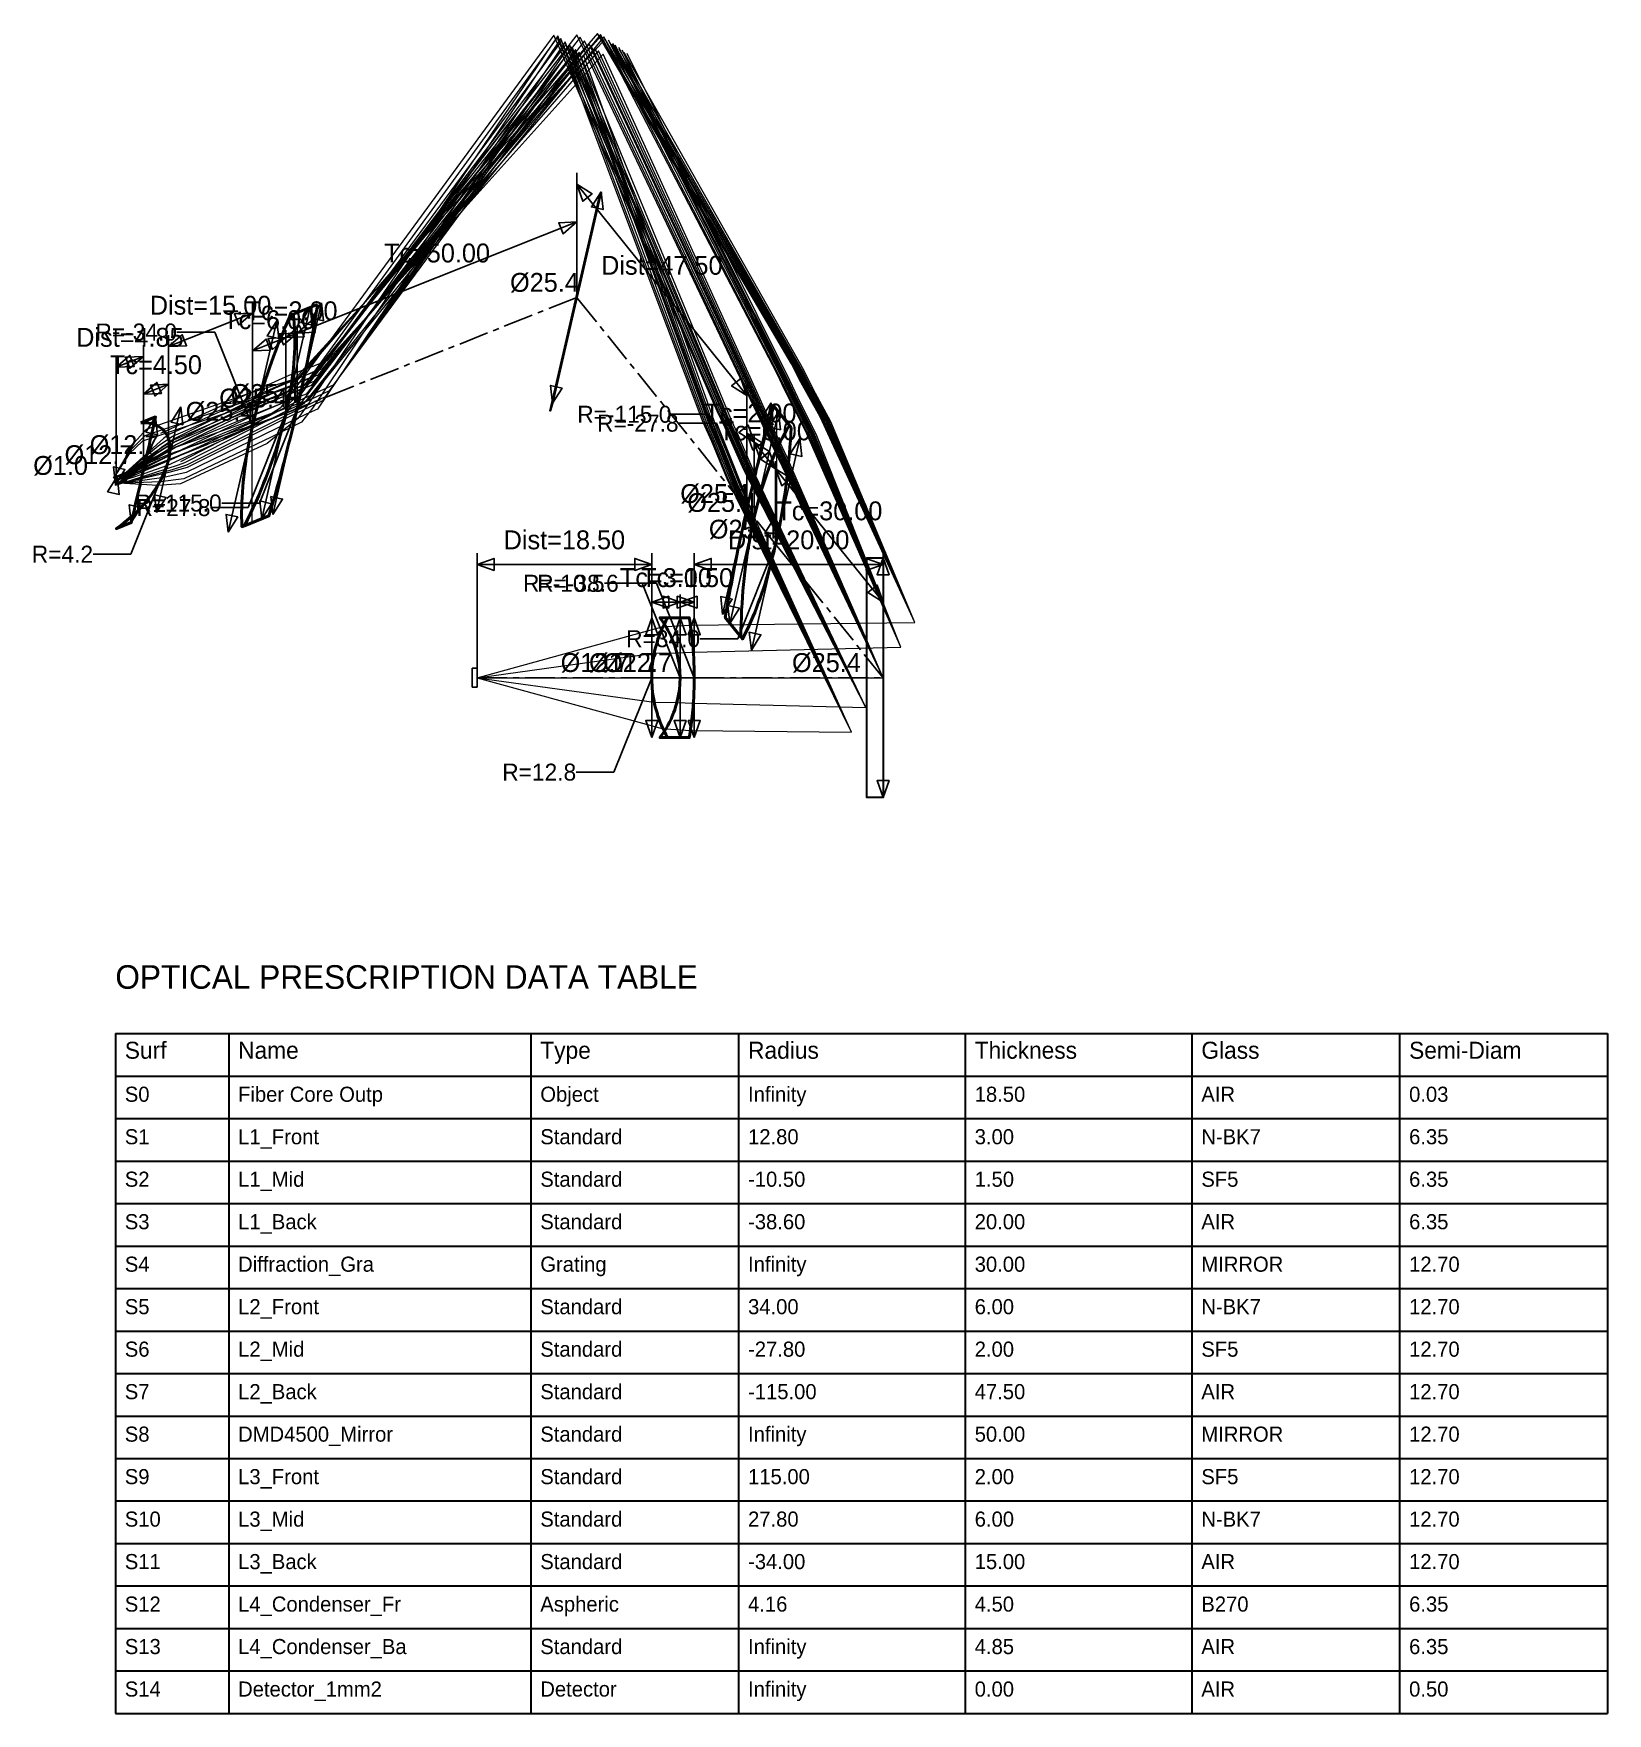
# Model space of a CAD drawing. Header units: metres. Extents: x -47 to 120, y -110 to 68.
import ezdxf
from ezdxf.enums import TextEntityAlignment as Align

# ---------------------------------------------------------------- set-up
doc = ezdxf.new("R2010")
doc.units = ezdxf.units.M
doc.linetypes.add('CENTER', pattern=[5.08, 3.175, -0.635, 0.635, -0.635])
for name, color, linetype, lineweight in [('ANNOTATIONS', 3, 'CONTINUOUS', 25), ('DIMENSIONS_LINEAR', 4, 'CONTINUOUS', 25), ('DIMENSIONS_RADIAL', 6, 'CONTINUOUS', 25), ('OPTICAL_AXIS', 1, 'CENTER', 25), ('OPTICS_COMPONENTS', 2, 'CONTINUOUS', 35), ('OPTICS_HATCH', 8, 'CONTINUOUS', 13), ('OPTICS_LENSES', 7, 'CONTINUOUS', 50), ('RAYS_785NM', 1, 'CONTINUOUS', 18), ('RAYS_850NM', 3, 'CONTINUOUS', 18), ('RAYS_900NM', 5, 'CONTINUOUS', 18), ('TITLE_BLOCK', 7, 'CONTINUOUS', 35)]:
    doc.layers.add(name, color=color, linetype=linetype, lineweight=lineweight)
doc.styles.add('OpenSansCondensed-Light', font='OpenSansCondensed-Light.ttf')
doc.dimstyles.new('EZDXF', dxfattribs={"dimtxt": 0.25, "dimasz": 0.175, "dimexe": 0.375, "dimexo": 0.125, "dimgap": 0.1, "dimtad": 1, "dimlfac": 100, "dimzin": 12, "dimdsep": 46, "dimtxsty": 'OpenSansCondensed-Light', "dimblk": 'ARCHTICK', "dimcen": 2.5, "dimazin": 3, "dimtfac": 0.5, "dimtmove": 2, "dimatfit": 3})

msp = doc.modelspace()

# ---------------------------------------------------------------- texts
at = {"layer": 'DIMENSIONS_LINEAR'}
for s, p in [('Tc=50.00', (-4.24, 43.38)), ('Dist=47.50', (19.57, 42.08)), ('%%c25.4', (7.14, 40.27)), ('Dist=15.00', (-28.22, 37.85)), ('Tc=2.00', (-19.64, 37.26)), ('Tc=6.00', (-22.01, 36.32)), ('Dist=4.85', (-36.76, 34.45)), ('Tc=4.50', (-34, 31.55)), ('%%c25.4', (-23.66, 28.02)), ('%%c25.4', (-22.47, 28.5)), ('%%c25.4', (-27.21, 26.61)), ('Tc=2.00', (28.96, 26.43)), ('Tc=6.00', (30.48, 24.54)), ('%%c12.7', (-37.38, 23.08)), ('%%c1.0', (-44.1, 20.88)), ('%%c12.7', (-40.04, 22.02)), ('%%c25.4', (25.16, 17.9)), ('%%c25.4', (25.91, 16.96)), ('Tc=30.00', (37.31, 16.07)), ('%%c25.4', (28.19, 14.13)), ('Dist=18.50', (9.25, 13)), ('Dist=20.00', (33, 13)), ('Tc=3.00', (20, 9)), ('Tc=1.50', (22.25, 9)), ('%%c12.7', (12.5, 0)), ('%%c12.7', (15.5, 0)), ('%%c12.7', (17, 0)), ('%%c25.4', (37, 0))]:
    msp.add_text(s, height=2, dxfattribs=at).set_placement(p, align=Align.BOTTOM_CENTER)
at = {"layer": 'DIMENSIONS_RADIAL'}
for s, p in [('R=-34.0', (-31.78, 36.61)), ('R=-115.0', (20.58, 27.9)), ('R=-27.8', (21.34, 26.96)), ('R=115.0', (-27.04, 18.5)), ('R=27.8', (-28.23, 18.02)), ('R=4.2', (-40.66, 13.08)), ('R=-10.5', (13.5, 10)), ('R=-38.6', (15, 10)), ('R=34.0', (23.62, 4.13)), ('R=12.8', (10.5, -10))]:
    msp.add_text(s, height=1.8, dxfattribs=at).set_placement(p, align=Align.MIDDLE_RIGHT)
at = {"layer": 'TITLE_BLOCK'}
for s, height, p in [('OPTICAL PRESCRIPTION DATA TABLE', 2.5, (-38.3, -33.7)), ('Surf', 1.8, (-37.3, -40.9)), ('Name', 1.8, (-25.3, -40.9)), ('Type', 1.8, (6.7, -40.9)), ('Radius', 1.8, (28.7, -40.9)), ('Thickness', 1.8, (52.7, -40.9)), ('Glass', 1.8, (76.7, -40.9)), ('Semi-Diam', 1.8, (98.7, -40.9)), ('S0', 1.6, (-37.3, -45.4)), ('Fiber Core Outp', 1.6, (-25.3, -45.4)), ('Object', 1.6, (6.7, -45.4)), ('Infinity', 1.6, (28.7, -45.4)), ('18.50', 1.6, (52.7, -45.4)), ('AIR', 1.6, (76.7, -45.4)), ('0.03', 1.6, (98.7, -45.4)), ('S1', 1.6, (-37.3, -49.9)), ('L1_Front', 1.6, (-25.3, -49.9)), ('Standard', 1.6, (6.7, -49.9)), ('12.80', 1.6, (28.7, -49.9)), ('3.00', 1.6, (52.7, -49.9)), ('N-BK7', 1.6, (76.7, -49.9)), ('6.35', 1.6, (98.7, -49.9)), ('S2', 1.6, (-37.3, -54.4)), ('L1_Mid', 1.6, (-25.3, -54.4)), ('Standard', 1.6, (6.7, -54.4)), ('-10.50', 1.6, (28.7, -54.4)), ('1.50', 1.6, (52.7, -54.4)), ('SF5', 1.6, (76.7, -54.4)), ('6.35', 1.6, (98.7, -54.4)), ('S3', 1.6, (-37.3, -58.9)), ('L1_Back', 1.6, (-25.3, -58.9)), ('Standard', 1.6, (6.7, -58.9)), ('-38.60', 1.6, (28.7, -58.9)), ('20.00', 1.6, (52.7, -58.9)), ('AIR', 1.6, (76.7, -58.9)), ('6.35', 1.6, (98.7, -58.9)), ('S4', 1.6, (-37.3, -63.4)), ('Diffraction_Gra', 1.6, (-25.3, -63.4)), ('Grating', 1.6, (6.7, -63.4)), ('Infinity', 1.6, (28.7, -63.4)), ('30.00', 1.6, (52.7, -63.4)), ('MIRROR', 1.6, (76.7, -63.4)), ('12.70', 1.6, (98.7, -63.4)), ('S5', 1.6, (-37.3, -67.9)), ('L2_Front', 1.6, (-25.3, -67.9)), ('Standard', 1.6, (6.7, -67.9)), ('34.00', 1.6, (28.7, -67.9)), ('6.00', 1.6, (52.7, -67.9)), ('N-BK7', 1.6, (76.7, -67.9)), ('12.70', 1.6, (98.7, -67.9)), ('S6', 1.6, (-37.3, -72.4)), ('L2_Mid', 1.6, (-25.3, -72.4)), ('Standard', 1.6, (6.7, -72.4)), ('-27.80', 1.6, (28.7, -72.4)), ('2.00', 1.6, (52.7, -72.4)), ('SF5', 1.6, (76.7, -72.4)), ('12.70', 1.6, (98.7, -72.4)), ('S7', 1.6, (-37.3, -76.9)), ('L2_Back', 1.6, (-25.3, -76.9)), ('Standard', 1.6, (6.7, -76.9)), ('-115.00', 1.6, (28.7, -76.9)), ('47.50', 1.6, (52.7, -76.9)), ('AIR', 1.6, (76.7, -76.9)), ('12.70', 1.6, (98.7, -76.9)), ('S8', 1.6, (-37.3, -81.4)), ('DMD4500_Mirror', 1.6, (-25.3, -81.4)), ('Standard', 1.6, (6.7, -81.4)), ('Infinity', 1.6, (28.7, -81.4)), ('50.00', 1.6, (52.7, -81.4)), ('MIRROR', 1.6, (76.7, -81.4)), ('12.70', 1.6, (98.7, -81.4)), ('S9', 1.6, (-37.3, -85.9)), ('L3_Front', 1.6, (-25.3, -85.9)), ('Standard', 1.6, (6.7, -85.9)), ('115.00', 1.6, (28.7, -85.9)), ('2.00', 1.6, (52.7, -85.9)), ('SF5', 1.6, (76.7, -85.9)), ('12.70', 1.6, (98.7, -85.9)), ('S10', 1.6, (-37.3, -90.4)), ('L3_Mid', 1.6, (-25.3, -90.4)), ('Standard', 1.6, (6.7, -90.4)), ('27.80', 1.6, (28.7, -90.4)), ('6.00', 1.6, (52.7, -90.4)), ('N-BK7', 1.6, (76.7, -90.4)), ('12.70', 1.6, (98.7, -90.4)), ('S11', 1.6, (-37.3, -94.9)), ('L3_Back', 1.6, (-25.3, -94.9)), ('Standard', 1.6, (6.7, -94.9)), ('-34.00', 1.6, (28.7, -94.9)), ('15.00', 1.6, (52.7, -94.9)), ('AIR', 1.6, (76.7, -94.9)), ('12.70', 1.6, (98.7, -94.9)), ('S12', 1.6, (-37.3, -99.4)), ('L4_Condenser_Fr', 1.6, (-25.3, -99.4)), ('Aspheric', 1.6, (6.7, -99.4)), ('4.16', 1.6, (28.7, -99.4)), ('4.50', 1.6, (52.7, -99.4)), ('B270', 1.6, (76.7, -99.4)), ('6.35', 1.6, (98.7, -99.4)), ('S13', 1.6, (-37.3, -103.9)), ('L4_Condenser_Ba', 1.6, (-25.3, -103.9)), ('Standard', 1.6, (6.7, -103.9)), ('Infinity', 1.6, (28.7, -103.9)), ('4.85', 1.6, (52.7, -103.9)), ('AIR', 1.6, (76.7, -103.9)), ('6.35', 1.6, (98.7, -103.9)), ('S14', 1.6, (-37.3, -108.4)), ('Detector_1mm2', 1.6, (-25.3, -108.4)), ('Detector', 1.6, (6.7, -108.4)), ('Infinity', 1.6, (28.7, -108.4)), ('0.00', 1.6, (52.7, -108.4)), ('AIR', 1.6, (76.7, -108.4)), ('0.50', 1.6, (98.7, -108.4))]:
    msp.add_text(s, height=height, dxfattribs=at).set_placement(p, align=Align.BOTTOM_LEFT)

# ---------------------------------------------------------------- blocks, each defined once
blk = doc.blocks.new('_ARCHTICK')
at = {"color": 0, "linetype": 'BYBLOCK', "const_width": 0.15}
blk.add_lwpolyline([(-0.5, -0.5), (0.5, 0.5)], dxfattribs=at)

# ---------------------------------------------------------------- hatches: boundary and pattern name
at = {"layer": 'OPTICS_HATCH'}
h = msp.add_hatch(dxfattribs=at)
h.set_pattern_fill('ANSI31', scale=2.5, angle=45)
h.paths.add_polyline_path([(-16.89, 39.53), (-16.98, 38.98), (-17.07, 38.42), (-17.17, 37.86), (-17.26, 37.3), (-17.36, 36.73), (-17.46, 36.17), (-17.57, 35.61), (-17.67, 35.04), (-17.78, 34.48), (-17.89, 33.91), (-18, 33.35), (-18.12, 32.78), (-18.23, 32.21), (-18.35, 31.64), (-18.47, 31.07), (-18.6, 30.5), (-18.72, 29.93), (-18.85, 29.36), (-18.98, 28.78), (-19.11, 28.21), (-19.25, 27.63), (-19.38, 27.06), (-19.52, 26.48), (-19.66, 25.9), (-19.8, 25.32), (-19.95, 24.74), (-20.1, 24.16), (-20.24, 23.58), (-20.4, 23), (-20.55, 22.42), (-20.71, 21.83), (-20.86, 21.25), (-21.02, 20.66), (-21.19, 20.07), (-21.35, 19.49), (-21.52, 18.9), (-21.69, 18.31), (-21.86, 17.72), (-22.03, 17.13), (-24.62, 16.1), (-24.62, 16.1), (-24.3, 16.75), (-23.98, 17.39), (-23.69, 18.04), (-23.4, 18.67), (-23.12, 19.3), (-22.85, 19.93), (-22.6, 20.56), (-22.35, 21.18), (-22.12, 21.79), (-21.9, 22.4), (-21.68, 23.01), (-21.47, 23.61), (-21.28, 24.21), (-21.09, 24.81), (-20.91, 25.4), (-20.75, 25.99), (-20.59, 26.58), (-20.44, 27.16), (-20.3, 27.74), (-20.16, 28.31), (-20.04, 28.88), (-19.93, 29.45), (-19.82, 30.01), (-19.73, 30.57), (-19.64, 31.13), (-19.56, 31.68), (-19.5, 32.23), (-19.44, 32.78), (-19.39, 33.32), (-19.35, 33.86), (-19.32, 34.39), (-19.3, 34.92), (-19.29, 35.44), (-19.29, 35.97), (-19.31, 36.48), (-19.33, 37), (-19.37, 37.5), (-19.41, 38.01), (-19.47, 38.5), (-16.89, 39.53)])
h = msp.add_hatch(dxfattribs=at)
h.set_pattern_fill('ANSI31', scale=2.5, angle=45)
h.paths.add_polyline_path([(-19.47, 38.5), (-19.41, 38.01), (-19.37, 37.5), (-19.33, 37), (-19.31, 36.48), (-19.29, 35.97), (-19.29, 35.44), (-19.3, 34.92), (-19.32, 34.39), (-19.35, 33.86), (-19.39, 33.32), (-19.44, 32.78), (-19.5, 32.23), (-19.56, 31.68), (-19.64, 31.13), (-19.73, 30.57), (-19.82, 30.01), (-19.93, 29.45), (-20.04, 28.88), (-20.16, 28.31), (-20.3, 27.74), (-20.44, 27.16), (-20.59, 26.58), (-20.75, 25.99), (-20.91, 25.4), (-21.09, 24.81), (-21.28, 24.21), (-21.47, 23.61), (-21.68, 23.01), (-21.9, 22.4), (-22.12, 21.79), (-22.35, 21.18), (-22.6, 20.56), (-22.85, 19.93), (-23.12, 19.3), (-23.4, 18.67), (-23.69, 18.04), (-23.98, 17.39), (-24.3, 16.75), (-24.62, 16.1), (-24.9, 15.99), (-24.9, 15.99), (-24.92, 16.5), (-24.93, 17.02), (-24.93, 17.54), (-24.92, 18.07), (-24.9, 18.6), (-24.88, 19.13), (-24.85, 19.66), (-24.8, 20.2), (-24.76, 20.74), (-24.7, 21.29), (-24.63, 21.83), (-24.56, 22.39), (-24.48, 22.94), (-24.4, 23.5), (-24.3, 24.06), (-24.2, 24.62), (-24.09, 25.18), (-23.97, 25.75), (-23.85, 26.32), (-23.72, 26.9), (-23.58, 27.48), (-23.43, 28.06), (-23.27, 28.64), (-23.11, 29.23), (-22.94, 29.82), (-22.77, 30.41), (-22.58, 31), (-22.39, 31.6), (-22.19, 32.2), (-21.99, 32.81), (-21.77, 33.42), (-21.55, 34.03), (-21.32, 34.64), (-21.08, 35.26), (-20.83, 35.88), (-20.57, 36.5), (-20.31, 37.13), (-20.03, 37.76), (-19.75, 38.39), (-19.47, 38.5)])
h = msp.add_hatch(dxfattribs=at)
h.set_pattern_fill('ANSI31', scale=2.5, angle=45)
h.paths.add_polyline_path([(33.08, 26.71), (32.82, 26.29), (32.58, 25.86), (32.34, 25.42), (32.11, 24.97), (31.88, 24.51), (31.66, 24.04), (31.45, 23.56), (31.25, 23.08), (31.05, 22.59), (30.86, 22.09), (30.67, 21.58), (30.5, 21.06), (30.32, 20.54), (30.16, 20.01), (29.99, 19.47), (29.84, 18.92), (29.69, 18.37), (29.55, 17.81), (29.41, 17.24), (29.28, 16.67), (29.15, 16.09), (29.03, 15.5), (28.92, 14.9), (28.81, 14.3), (28.7, 13.69), (28.61, 13.07), (28.52, 12.44), (28.43, 11.81), (28.35, 11.17), (28.28, 10.52), (28.22, 9.86), (28.16, 9.2), (28.1, 8.53), (28.06, 7.85), (28.02, 7.16), (27.99, 6.46), (27.96, 5.75), (27.94, 5.03), (27.93, 4.31), (26.28, 6.36), (26.28, 6.36), (26.38, 6.97), (26.49, 7.58), (26.6, 8.18), (26.71, 8.78), (26.82, 9.38), (26.93, 9.98), (27.04, 10.58), (27.16, 11.18), (27.28, 11.77), (27.39, 12.36), (27.51, 12.95), (27.63, 13.54), (27.76, 14.13), (27.88, 14.71), (28, 15.3), (28.13, 15.88), (28.26, 16.46), (28.39, 17.03), (28.52, 17.61), (28.65, 18.19), (28.78, 18.76), (28.92, 19.33), (29.05, 19.9), (29.19, 20.47), (29.33, 21.03), (29.47, 21.6), (29.61, 22.16), (29.76, 22.72), (29.9, 23.28), (30.05, 23.83), (30.19, 24.39), (30.34, 24.94), (30.49, 25.5), (30.64, 26.05), (30.8, 26.59), (30.95, 27.14), (31.11, 27.69), (31.26, 28.23), (31.42, 28.77), (33.08, 26.71)])
h = msp.add_hatch(dxfattribs=at)
h.set_pattern_fill('ANSI31', scale=2.5, angle=45)
h.paths.add_polyline_path([(-35.61, 27), (-34.98, 26.99), (-34.51, 26.91), (-34.13, 26.8), (-33.82, 26.67), (-33.56, 26.51), (-33.34, 26.34), (-33.15, 26.15), (-33, 25.95), (-32.87, 25.74), (-32.76, 25.52), (-32.67, 25.29), (-32.61, 25.06), (-32.56, 24.82), (-32.53, 24.57), (-32.52, 24.31), (-32.53, 24.05), (-32.55, 23.78), (-32.58, 23.5), (-32.63, 23.22), (-32.7, 22.93), (-32.78, 22.64), (-32.88, 22.34), (-32.99, 22.04), (-33.12, 21.72), (-33.26, 21.41), (-33.42, 21.08), (-33.6, 20.75), (-33.8, 20.41), (-34.01, 20.06), (-34.25, 19.71), (-34.51, 19.34), (-34.8, 18.97), (-35.12, 18.58), (-35.47, 18.18), (-35.86, 17.76), (-36.31, 17.32), (-36.82, 16.86), (-37.42, 16.36), (-38.18, 15.79), (-36.62, 16.42), (-36.62, 16.42), (-36.55, 16.7), (-36.48, 16.99), (-36.42, 17.28), (-36.35, 17.57), (-36.29, 17.85), (-36.22, 18.14), (-36.15, 18.43), (-36.09, 18.72), (-36.02, 19), (-35.96, 19.29), (-35.89, 19.58), (-35.82, 19.86), (-35.76, 20.15), (-35.69, 20.44), (-35.63, 20.73), (-35.56, 21.01), (-35.49, 21.3), (-35.43, 21.59), (-35.36, 21.88), (-35.3, 22.16), (-35.23, 22.45), (-35.16, 22.74), (-35.1, 23.02), (-35.03, 23.31), (-34.97, 23.6), (-34.9, 23.89), (-34.83, 24.17), (-34.77, 24.46), (-34.7, 24.75), (-34.64, 25.04), (-34.57, 25.32), (-34.5, 25.61), (-34.44, 25.9), (-34.37, 26.18), (-34.31, 26.47), (-34.24, 26.76), (-34.17, 27.05), (-34.11, 27.33), (-34.04, 27.62), (-35.61, 27)])
h = msp.add_hatch(dxfattribs=at)
h.set_pattern_fill('ANSI31', scale=2.5, angle=45)
h.paths.add_polyline_path([(33.26, 26.49), (33.22, 25.8), (33.18, 25.11), (33.13, 24.43), (33.08, 23.76), (33.02, 23.09), (32.96, 22.43), (32.89, 21.78), (32.82, 21.13), (32.74, 20.49), (32.66, 19.86), (32.57, 19.23), (32.47, 18.61), (32.38, 17.99), (32.27, 17.38), (32.16, 16.77), (32.05, 16.18), (31.93, 15.58), (31.81, 15), (31.68, 14.42), (31.55, 13.84), (31.42, 13.27), (31.27, 12.71), (31.13, 12.16), (30.98, 11.6), (30.82, 11.06), (30.66, 10.52), (30.5, 9.99), (30.33, 9.46), (30.15, 8.94), (29.97, 8.42), (29.78, 7.92), (29.59, 7.41), (29.4, 6.92), (29.2, 6.43), (28.99, 5.95), (28.78, 5.47), (28.56, 5), (28.34, 4.54), (28.11, 4.09), (27.93, 4.31), (27.93, 4.31), (27.94, 5.03), (27.96, 5.75), (27.99, 6.46), (28.02, 7.16), (28.06, 7.85), (28.1, 8.53), (28.16, 9.2), (28.22, 9.86), (28.28, 10.52), (28.35, 11.17), (28.43, 11.81), (28.52, 12.44), (28.61, 13.07), (28.7, 13.69), (28.81, 14.3), (28.92, 14.9), (29.03, 15.5), (29.15, 16.09), (29.28, 16.67), (29.41, 17.24), (29.55, 17.81), (29.69, 18.37), (29.84, 18.92), (29.99, 19.47), (30.16, 20.01), (30.32, 20.54), (30.5, 21.06), (30.67, 21.58), (30.86, 22.09), (31.05, 22.59), (31.25, 23.08), (31.45, 23.56), (31.66, 24.04), (31.88, 24.51), (32.11, 24.97), (32.34, 25.42), (32.58, 25.86), (32.82, 26.29), (33.08, 26.71), (33.26, 26.49)])
h = msp.add_hatch(dxfattribs=at)
h.set_pattern_fill('ANSI31', scale=2.5, angle=45)
h.paths.add_polyline_path([(20.19, 6.35), (20.01, 6.02), (19.84, 5.7), (19.68, 5.37), (19.54, 5.05), (19.4, 4.72), (19.28, 4.4), (19.16, 4.07), (19.06, 3.74), (18.97, 3.42), (18.88, 3.09), (18.8, 2.77), (18.74, 2.44), (18.68, 2.12), (18.63, 1.79), (18.58, 1.47), (18.55, 1.14), (18.53, 0.81), (18.51, 0.49), (18.5, 0.16), (18.5, -0.16), (18.51, -0.49), (18.53, -0.81), (18.55, -1.14), (18.58, -1.47), (18.63, -1.79), (18.68, -2.12), (18.74, -2.44), (18.8, -2.77), (18.88, -3.09), (18.97, -3.42), (19.06, -3.74), (19.16, -4.07), (19.28, -4.4), (19.4, -4.72), (19.54, -5.05), (19.68, -5.37), (19.84, -5.7), (20.01, -6.02), (20.19, -6.35), (19.36, -6.35), (19.36, -6.35), (19.6, -6.02), (19.82, -5.7), (20.02, -5.37), (20.21, -5.05), (20.38, -4.72), (20.54, -4.4), (20.68, -4.07), (20.81, -3.74), (20.93, -3.42), (21.03, -3.09), (21.13, -2.77), (21.21, -2.44), (21.28, -2.12), (21.35, -1.79), (21.4, -1.47), (21.44, -1.14), (21.47, -0.81), (21.49, -0.49), (21.5, -0.16), (21.5, 0.16), (21.49, 0.49), (21.47, 0.81), (21.44, 1.14), (21.4, 1.47), (21.35, 1.79), (21.28, 2.12), (21.21, 2.44), (21.13, 2.77), (21.03, 3.09), (20.93, 3.42), (20.81, 3.74), (20.68, 4.07), (20.54, 4.4), (20.38, 4.72), (20.21, 5.05), (20.02, 5.37), (19.82, 5.7), (19.6, 6.02), (19.36, 6.35), (20.19, 6.35)])
h = msp.add_hatch(dxfattribs=at)
h.set_pattern_fill('ANSI31', scale=2.5, angle=45)
h.paths.add_polyline_path([(19.36, 6.35), (19.6, 6.02), (19.82, 5.7), (20.02, 5.37), (20.21, 5.05), (20.38, 4.72), (20.54, 4.4), (20.68, 4.07), (20.81, 3.74), (20.93, 3.42), (21.03, 3.09), (21.13, 2.77), (21.21, 2.44), (21.28, 2.12), (21.35, 1.79), (21.4, 1.47), (21.44, 1.14), (21.47, 0.81), (21.49, 0.49), (21.5, 0.16), (21.5, -0.16), (21.49, -0.49), (21.47, -0.81), (21.44, -1.14), (21.4, -1.47), (21.35, -1.79), (21.28, -2.12), (21.21, -2.44), (21.13, -2.77), (21.03, -3.09), (20.93, -3.42), (20.81, -3.74), (20.68, -4.07), (20.54, -4.4), (20.38, -4.72), (20.21, -5.05), (20.02, -5.37), (19.82, -5.7), (19.6, -6.02), (19.36, -6.35), (22.47, -6.35), (22.47, -6.35), (22.53, -6.02), (22.58, -5.7), (22.62, -5.37), (22.67, -5.05), (22.71, -4.72), (22.75, -4.4), (22.78, -4.07), (22.82, -3.74), (22.85, -3.42), (22.88, -3.09), (22.9, -2.77), (22.92, -2.44), (22.94, -2.12), (22.96, -1.79), (22.97, -1.47), (22.98, -1.14), (22.99, -0.81), (23, -0.49), (23, -0.16), (23, 0.16), (23, 0.49), (22.99, 0.81), (22.98, 1.14), (22.97, 1.47), (22.96, 1.79), (22.94, 2.12), (22.92, 2.44), (22.9, 2.77), (22.88, 3.09), (22.85, 3.42), (22.82, 3.74), (22.78, 4.07), (22.75, 4.4), (22.71, 4.72), (22.67, 5.05), (22.62, 5.37), (22.58, 5.7), (22.53, 6.02), (22.47, 6.35), (19.36, 6.35)])

# ---------------------------------------------------------------- linework, layer by layer
at = {"layer": 'ANNOTATIONS'}
msp.add_lwpolyline([(0, 1), (0, -1), (-0.5, -1), (-0.5, 1)], close=True, dxfattribs=at)
at = {"layer": 'DIMENSIONS_LINEAR'}
for p, q in [((10.56, 40.27), (10.56, 53.47)), ((28.58, 29.9), (10.56, 52.27)), ((7.99, 29.07), (13.14, 51.47)), ((10.56, 48.27), (-19.04, 36.5)), ((10.56, 40.27), (10.56, 49.07)), ((-23.78, 26.61), (-23.78, 39.81)), ((-22.8, 16.82), (-17.66, 39.23)), ((-21.62, 17.29), (-16.47, 39.7)), ((-23.78, 38.61), (-32.66, 35.08)), ((-26.35, 15.41), (-21.21, 37.81)), ((-32.66, 23.08), (-32.66, 36.28)), ((-20.23, 36.02), (-23.78, 34.61)), ((-20.23, 28.02), (-20.23, 36.82)), ((-20.23, 28.02), (-20.23, 36.82)), ((-19.04, 36.5), (-20.23, 36.02)), ((-19.04, 28.5), (-19.04, 37.3)), ((-19.04, 28.5), (-19.04, 37.3)), ((-38.2, 20.88), (-38.2, 34.08)), ((-35.33, 34.02), (-38.2, 32.88)), ((-35.33, 22.02), (-35.33, 35.22)), ((-23.78, 26.61), (-23.78, 35.41)), ((-32.66, 31.08), (-35.33, 30.02)), ((-35.33, 22.02), (-35.33, 30.82)), ((-32.66, 23.08), (-32.66, 31.88)), ((28.58, 17.9), (28.58, 31.1)), ((-33.95, 17.48), (-31.38, 28.68)), ((26.01, 6.69), (31.16, 29.1)), ((-36.62, 16.42), (-34.04, 27.62)), ((26.77, 5.75), (31.91, 28.16)), ((28.58, 17.9), (28.58, 26.7)), ((29.34, 24.96), (28.58, 25.9)), ((29.05, 2.93), (34.19, 25.33)), ((29.34, 16.96), (29.34, 25.76)), ((29.34, 16.96), (29.34, 25.76)), ((31.62, 22.13), (29.34, 24.96)), ((31.62, 14.13), (31.62, 22.93)), ((31.62, 14.13), (31.62, 22.93)), ((43, 8), (31.62, 22.13)), ((-38.3, 20.44), (-38.1, 21.32)), ((0, 0), (0, 13.2)), ((18.5, 0), (18.5, 13.2)), ((23, 0), (23, 13.2)), ((43, 0), (43, 13.2)), ((43, -12.7), (43, 12.7)), ((0, 12), (18.5, 12)), ((23, 12), (43, 12)), ((18.5, 0), (18.5, 8.8)), ((18.5, 8), (21.5, 8)), ((21.5, 0), (21.5, 8.8)), ((21.5, 0), (21.5, 8.8)), ((21.5, 8), (23, 8)), ((23, 0), (23, 8.8)), ((43, 0), (43, 8.8)), ((18.5, -6.35), (18.5, 6.35)), ((21.5, -6.35), (21.5, 6.35)), ((23, -6.35), (23, 6.35))]:
    msp.add_line(p, q, dxfattribs=at)
for points in [[(10.56, 52.27), (11.2, 50.47), (12.18, 51.26)], [(13.14, 51.47), (12.12, 49.86), (13.35, 49.58)], [(10.56, 48.27), (8.66, 48.19), (9.12, 47.02)], [(-17.66, 39.23), (-18.67, 37.61), (-17.45, 37.33)], [(-16.47, 39.7), (-17.49, 38.09), (-16.26, 37.8)], [(-23.78, 38.61), (-25.69, 38.53), (-25.22, 37.36)], [(-21.21, 37.81), (-22.23, 36.2), (-21, 35.92)], [(-19.04, 36.5), (-17.14, 36.58), (-17.6, 37.75)], [(-32.66, 35.08), (-30.76, 35.16), (-31.22, 36.33)], [(-23.78, 34.61), (-21.88, 34.69), (-22.34, 35.86)], [(-20.23, 36.02), (-22.13, 35.94), (-21.67, 34.77)], [(-19.04, 36.5), (-20.95, 36.42), (-20.48, 35.24)], [(-20.23, 36.02), (-18.32, 36.1), (-18.79, 37.28)], [(-38.2, 32.88), (-36.3, 32.96), (-36.76, 34.13)], [(-35.33, 34.02), (-37.23, 33.94), (-36.77, 32.77)], [(-35.33, 30.02), (-33.42, 30.1), (-33.89, 31.27)], [(-32.66, 31.08), (-34.57, 31), (-34.1, 29.83)], [(7.99, 29.07), (9.01, 30.68), (7.78, 30.96)], [(28.58, 29.9), (27.95, 31.7), (26.96, 30.9)], [(-31.38, 28.68), (-32.39, 27.07), (-31.17, 26.79)], [(31.16, 29.1), (30.14, 27.49), (31.37, 27.21)], [(-34.04, 27.62), (-35.06, 26.01), (-33.83, 25.73)], [(29.34, 24.96), (28.7, 26.75), (27.72, 25.96)], [(31.91, 28.16), (30.9, 26.55), (32.13, 26.26)], [(28.58, 25.9), (29.22, 24.1), (30.2, 24.89)], [(29.34, 24.96), (29.98, 23.16), (30.96, 23.95)], [(34.19, 25.33), (33.17, 23.72), (34.4, 23.44)], [(31.62, 22.13), (30.98, 23.93), (30, 23.14)], [(-38.3, 20.44), (-37.29, 22.05), (-38.51, 22.33)], [(31.62, 22.13), (32.26, 20.33), (33.24, 21.12)], [(-38.1, 21.32), (-39.12, 19.7), (-37.89, 19.42)], [(-36.62, 16.42), (-35.6, 18.03), (-36.83, 18.31)], [(-33.95, 17.48), (-32.93, 19.09), (-34.16, 19.37)], [(-22.8, 16.82), (-21.78, 18.43), (-23.01, 18.72)], [(-21.62, 17.29), (-20.6, 18.91), (-21.83, 19.19)], [(-26.35, 15.41), (-25.34, 17.02), (-26.57, 17.3)], [(0, 12), (1.8, 11.37), (1.8, 12.63)], [(18.5, 12), (16.7, 12.63), (16.7, 11.37)], [(23, 12), (24.8, 11.37), (24.8, 12.63)], [(43, 12), (41.2, 12.63), (41.2, 11.37)], [(43, 12.7), (42.37, 10.9), (43.63, 10.9)], [(43, 8), (42.36, 9.8), (41.38, 9.01)], [(18.5, 8), (20.3, 7.37), (20.3, 8.63)], [(21.5, 8), (19.7, 8.63), (19.7, 7.37)], [(23, 8), (21.2, 8.63), (21.2, 7.37)], [(21.5, 8), (23.3, 7.37), (23.3, 8.63)], [(26.01, 6.69), (27.03, 8.31), (25.8, 8.59)], [(26.77, 5.75), (27.79, 7.37), (26.56, 7.65)], [(18.5, 6.35), (17.87, 4.55), (19.13, 4.55)], [(21.5, 6.35), (20.87, 4.55), (22.13, 4.55)], [(23, 6.35), (22.37, 4.55), (23.63, 4.55)], [(29.05, 2.93), (30.06, 4.54), (28.83, 4.82)], [(18.5, -6.35), (19.13, -4.55), (17.87, -4.55)], [(21.5, -6.35), (22.13, -4.55), (20.87, -4.55)], [(23, -6.35), (23.63, -4.55), (22.37, -4.55)], [(43, -12.7), (43.63, -10.9), (42.37, -10.9)]]:
    msp.add_lwpolyline(points, close=True, dxfattribs=at)
at = {"layer": 'OPTICAL_AXIS', "linetype": 'CENTER'}
for p, q in [((10.56, 40.27), (-19.04, 28.5)), ((28.58, 17.9), (10.56, 40.27)), ((-19.04, 28.5), (-20.23, 28.02)), ((-20.23, 28.02), (-23.78, 26.61)), ((-23.78, 26.61), (-32.66, 23.08)), ((-35.33, 22.02), (-38.2, 20.88)), ((-32.66, 23.08), (-35.33, 22.02)), ((29.34, 16.96), (28.58, 17.9)), ((31.62, 14.13), (29.34, 16.96)), ((43, 0), (31.62, 14.13)), ((0, 0), (18.5, 0)), ((18.5, 0), (21.5, 0)), ((21.5, 0), (23, 0)), ((23, 0), (43, 0))]:
    msp.add_line(p, q, dxfattribs=at)
at = {"layer": 'OPTICS_COMPONENTS'}
for points in [[(13.14, 51.47), (7.99, 29.07), (7.74, 28.25), (12.89, 50.66)], [(-38.1, 21.32), (-38.3, 20.44), (-37.12, 20.91), (-36.92, 21.79)], [(43, 12.7), (43, -12.7), (41.27, -12.7), (41.27, 12.7)]]:
    msp.add_lwpolyline(points, close=True, dxfattribs=at)
at = {"layer": 'OPTICS_LENSES'}
for points in [[(-16.89, 39.53), (-16.98, 38.98), (-17.07, 38.42), (-17.17, 37.86), (-17.26, 37.3), (-17.36, 36.73), (-17.46, 36.17), (-17.57, 35.61), (-17.67, 35.04), (-17.78, 34.48), (-17.89, 33.91), (-18, 33.35), (-18.12, 32.78), (-18.23, 32.21), (-18.35, 31.64), (-18.47, 31.07), (-18.6, 30.5), (-18.72, 29.93), (-18.85, 29.36), (-18.98, 28.78), (-19.11, 28.21), (-19.25, 27.63), (-19.38, 27.06), (-19.52, 26.48), (-19.66, 25.9), (-19.8, 25.32), (-19.95, 24.74), (-20.1, 24.16), (-20.24, 23.58), (-20.4, 23), (-20.55, 22.42), (-20.71, 21.83), (-20.86, 21.25), (-21.02, 20.66), (-21.19, 20.07), (-21.35, 19.49), (-21.52, 18.9), (-21.69, 18.31), (-21.86, 17.72), (-22.03, 17.13), (-24.62, 16.1), (-24.62, 16.1), (-24.3, 16.75), (-23.98, 17.39), (-23.69, 18.04), (-23.4, 18.67), (-23.12, 19.3), (-22.85, 19.93), (-22.6, 20.56), (-22.35, 21.18), (-22.12, 21.79), (-21.9, 22.4), (-21.68, 23.01), (-21.47, 23.61), (-21.28, 24.21), (-21.09, 24.81), (-20.91, 25.4), (-20.75, 25.99), (-20.59, 26.58), (-20.44, 27.16), (-20.3, 27.74), (-20.16, 28.31), (-20.04, 28.88), (-19.93, 29.45), (-19.82, 30.01), (-19.73, 30.57), (-19.64, 31.13), (-19.56, 31.68), (-19.5, 32.23), (-19.44, 32.78), (-19.39, 33.32), (-19.35, 33.86), (-19.32, 34.39), (-19.3, 34.92), (-19.29, 35.44), (-19.29, 35.97), (-19.31, 36.48), (-19.33, 37), (-19.37, 37.5), (-19.41, 38.01), (-19.47, 38.5), (-16.89, 39.53)], [(-19.47, 38.5), (-19.41, 38.01), (-19.37, 37.5), (-19.33, 37), (-19.31, 36.48), (-19.29, 35.97), (-19.29, 35.44), (-19.3, 34.92), (-19.32, 34.39), (-19.35, 33.86), (-19.39, 33.32), (-19.44, 32.78), (-19.5, 32.23), (-19.56, 31.68), (-19.64, 31.13), (-19.73, 30.57), (-19.82, 30.01), (-19.93, 29.45), (-20.04, 28.88), (-20.16, 28.31), (-20.3, 27.74), (-20.44, 27.16), (-20.59, 26.58), (-20.75, 25.99), (-20.91, 25.4), (-21.09, 24.81), (-21.28, 24.21), (-21.47, 23.61), (-21.68, 23.01), (-21.9, 22.4), (-22.12, 21.79), (-22.35, 21.18), (-22.6, 20.56), (-22.85, 19.93), (-23.12, 19.3), (-23.4, 18.67), (-23.69, 18.04), (-23.98, 17.39), (-24.3, 16.75), (-24.62, 16.1), (-24.9, 15.99), (-24.9, 15.99), (-24.92, 16.5), (-24.93, 17.02), (-24.93, 17.54), (-24.92, 18.07), (-24.9, 18.6), (-24.88, 19.13), (-24.85, 19.66), (-24.8, 20.2), (-24.76, 20.74), (-24.7, 21.29), (-24.63, 21.83), (-24.56, 22.39), (-24.48, 22.94), (-24.4, 23.5), (-24.3, 24.06), (-24.2, 24.62), (-24.09, 25.18), (-23.97, 25.75), (-23.85, 26.32), (-23.72, 26.9), (-23.58, 27.48), (-23.43, 28.06), (-23.27, 28.64), (-23.11, 29.23), (-22.94, 29.82), (-22.77, 30.41), (-22.58, 31), (-22.39, 31.6), (-22.19, 32.2), (-21.99, 32.81), (-21.77, 33.42), (-21.55, 34.03), (-21.32, 34.64), (-21.08, 35.26), (-20.83, 35.88), (-20.57, 36.5), (-20.31, 37.13), (-20.03, 37.76), (-19.75, 38.39), (-19.47, 38.5)], [(33.08, 26.71), (32.82, 26.29), (32.58, 25.86), (32.34, 25.42), (32.11, 24.97), (31.88, 24.51), (31.66, 24.04), (31.45, 23.56), (31.25, 23.08), (31.05, 22.59), (30.86, 22.09), (30.67, 21.58), (30.5, 21.06), (30.32, 20.54), (30.16, 20.01), (29.99, 19.47), (29.84, 18.92), (29.69, 18.37), (29.55, 17.81), (29.41, 17.24), (29.28, 16.67), (29.15, 16.09), (29.03, 15.5), (28.92, 14.9), (28.81, 14.3), (28.7, 13.69), (28.61, 13.07), (28.52, 12.44), (28.43, 11.81), (28.35, 11.17), (28.28, 10.52), (28.22, 9.86), (28.16, 9.2), (28.1, 8.53), (28.06, 7.85), (28.02, 7.16), (27.99, 6.46), (27.96, 5.75), (27.94, 5.03), (27.93, 4.31), (26.28, 6.36), (26.28, 6.36), (26.38, 6.97), (26.49, 7.58), (26.6, 8.18), (26.71, 8.78), (26.82, 9.38), (26.93, 9.98), (27.04, 10.58), (27.16, 11.18), (27.28, 11.77), (27.39, 12.36), (27.51, 12.95), (27.63, 13.54), (27.76, 14.13), (27.88, 14.71), (28, 15.3), (28.13, 15.88), (28.26, 16.46), (28.39, 17.03), (28.52, 17.61), (28.65, 18.19), (28.78, 18.76), (28.92, 19.33), (29.05, 19.9), (29.19, 20.47), (29.33, 21.03), (29.47, 21.6), (29.61, 22.16), (29.76, 22.72), (29.9, 23.28), (30.05, 23.83), (30.19, 24.39), (30.34, 24.94), (30.49, 25.5), (30.64, 26.05), (30.8, 26.59), (30.95, 27.14), (31.11, 27.69), (31.26, 28.23), (31.42, 28.77), (33.08, 26.71)], [(-35.61, 27), (-34.98, 26.99), (-34.51, 26.91), (-34.13, 26.8), (-33.82, 26.67), (-33.56, 26.51), (-33.34, 26.34), (-33.15, 26.15), (-33, 25.95), (-32.87, 25.74), (-32.76, 25.52), (-32.67, 25.29), (-32.61, 25.06), (-32.56, 24.82), (-32.53, 24.57), (-32.52, 24.31), (-32.53, 24.05), (-32.55, 23.78), (-32.58, 23.5), (-32.63, 23.22), (-32.7, 22.93), (-32.78, 22.64), (-32.88, 22.34), (-32.99, 22.04), (-33.12, 21.72), (-33.26, 21.41), (-33.42, 21.08), (-33.6, 20.75), (-33.8, 20.41), (-34.01, 20.06), (-34.25, 19.71), (-34.51, 19.34), (-34.8, 18.97), (-35.12, 18.58), (-35.47, 18.18), (-35.86, 17.76), (-36.31, 17.32), (-36.82, 16.86), (-37.42, 16.36), (-38.18, 15.79), (-36.62, 16.42), (-36.62, 16.42), (-36.55, 16.7), (-36.48, 16.99), (-36.42, 17.28), (-36.35, 17.57), (-36.29, 17.85), (-36.22, 18.14), (-36.15, 18.43), (-36.09, 18.72), (-36.02, 19), (-35.96, 19.29), (-35.89, 19.58), (-35.82, 19.86), (-35.76, 20.15), (-35.69, 20.44), (-35.63, 20.73), (-35.56, 21.01), (-35.49, 21.3), (-35.43, 21.59), (-35.36, 21.88), (-35.3, 22.16), (-35.23, 22.45), (-35.16, 22.74), (-35.1, 23.02), (-35.03, 23.31), (-34.97, 23.6), (-34.9, 23.89), (-34.83, 24.17), (-34.77, 24.46), (-34.7, 24.75), (-34.64, 25.04), (-34.57, 25.32), (-34.5, 25.61), (-34.44, 25.9), (-34.37, 26.18), (-34.31, 26.47), (-34.24, 26.76), (-34.17, 27.05), (-34.11, 27.33), (-34.04, 27.62), (-35.61, 27)], [(33.26, 26.49), (33.22, 25.8), (33.18, 25.11), (33.13, 24.43), (33.08, 23.76), (33.02, 23.09), (32.96, 22.43), (32.89, 21.78), (32.82, 21.13), (32.74, 20.49), (32.66, 19.86), (32.57, 19.23), (32.47, 18.61), (32.38, 17.99), (32.27, 17.38), (32.16, 16.77), (32.05, 16.18), (31.93, 15.58), (31.81, 15), (31.68, 14.42), (31.55, 13.84), (31.42, 13.27), (31.27, 12.71), (31.13, 12.16), (30.98, 11.6), (30.82, 11.06), (30.66, 10.52), (30.5, 9.99), (30.33, 9.46), (30.15, 8.94), (29.97, 8.42), (29.78, 7.92), (29.59, 7.41), (29.4, 6.92), (29.2, 6.43), (28.99, 5.95), (28.78, 5.47), (28.56, 5), (28.34, 4.54), (28.11, 4.09), (27.93, 4.31), (27.93, 4.31), (27.94, 5.03), (27.96, 5.75), (27.99, 6.46), (28.02, 7.16), (28.06, 7.85), (28.1, 8.53), (28.16, 9.2), (28.22, 9.86), (28.28, 10.52), (28.35, 11.17), (28.43, 11.81), (28.52, 12.44), (28.61, 13.07), (28.7, 13.69), (28.81, 14.3), (28.92, 14.9), (29.03, 15.5), (29.15, 16.09), (29.28, 16.67), (29.41, 17.24), (29.55, 17.81), (29.69, 18.37), (29.84, 18.92), (29.99, 19.47), (30.16, 20.01), (30.32, 20.54), (30.5, 21.06), (30.67, 21.58), (30.86, 22.09), (31.05, 22.59), (31.25, 23.08), (31.45, 23.56), (31.66, 24.04), (31.88, 24.51), (32.11, 24.97), (32.34, 25.42), (32.58, 25.86), (32.82, 26.29), (33.08, 26.71), (33.26, 26.49)], [(20.19, 6.35), (20.01, 6.02), (19.84, 5.7), (19.68, 5.37), (19.54, 5.05), (19.4, 4.72), (19.28, 4.4), (19.16, 4.07), (19.06, 3.74), (18.97, 3.42), (18.88, 3.09), (18.8, 2.77), (18.74, 2.44), (18.68, 2.12), (18.63, 1.79), (18.58, 1.47), (18.55, 1.14), (18.53, 0.81), (18.51, 0.49), (18.5, 0.16), (18.5, -0.16), (18.51, -0.49), (18.53, -0.81), (18.55, -1.14), (18.58, -1.47), (18.63, -1.79), (18.68, -2.12), (18.74, -2.44), (18.8, -2.77), (18.88, -3.09), (18.97, -3.42), (19.06, -3.74), (19.16, -4.07), (19.28, -4.4), (19.4, -4.72), (19.54, -5.05), (19.68, -5.37), (19.84, -5.7), (20.01, -6.02), (20.19, -6.35), (19.36, -6.35), (19.36, -6.35), (19.6, -6.02), (19.82, -5.7), (20.02, -5.37), (20.21, -5.05), (20.38, -4.72), (20.54, -4.4), (20.68, -4.07), (20.81, -3.74), (20.93, -3.42), (21.03, -3.09), (21.13, -2.77), (21.21, -2.44), (21.28, -2.12), (21.35, -1.79), (21.4, -1.47), (21.44, -1.14), (21.47, -0.81), (21.49, -0.49), (21.5, -0.16), (21.5, 0.16), (21.49, 0.49), (21.47, 0.81), (21.44, 1.14), (21.4, 1.47), (21.35, 1.79), (21.28, 2.12), (21.21, 2.44), (21.13, 2.77), (21.03, 3.09), (20.93, 3.42), (20.81, 3.74), (20.68, 4.07), (20.54, 4.4), (20.38, 4.72), (20.21, 5.05), (20.02, 5.37), (19.82, 5.7), (19.6, 6.02), (19.36, 6.35), (20.19, 6.35)], [(19.36, 6.35), (19.6, 6.02), (19.82, 5.7), (20.02, 5.37), (20.21, 5.05), (20.38, 4.72), (20.54, 4.4), (20.68, 4.07), (20.81, 3.74), (20.93, 3.42), (21.03, 3.09), (21.13, 2.77), (21.21, 2.44), (21.28, 2.12), (21.35, 1.79), (21.4, 1.47), (21.44, 1.14), (21.47, 0.81), (21.49, 0.49), (21.5, 0.16), (21.5, -0.16), (21.49, -0.49), (21.47, -0.81), (21.44, -1.14), (21.4, -1.47), (21.35, -1.79), (21.28, -2.12), (21.21, -2.44), (21.13, -2.77), (21.03, -3.09), (20.93, -3.42), (20.81, -3.74), (20.68, -4.07), (20.54, -4.4), (20.38, -4.72), (20.21, -5.05), (20.02, -5.37), (19.82, -5.7), (19.6, -6.02), (19.36, -6.35), (22.47, -6.35), (22.47, -6.35), (22.53, -6.02), (22.58, -5.7), (22.62, -5.37), (22.67, -5.05), (22.71, -4.72), (22.75, -4.4), (22.78, -4.07), (22.82, -3.74), (22.85, -3.42), (22.88, -3.09), (22.9, -2.77), (22.92, -2.44), (22.94, -2.12), (22.96, -1.79), (22.97, -1.47), (22.98, -1.14), (22.99, -0.81), (23, -0.49), (23, -0.16), (23, 0.16), (23, 0.49), (22.99, 0.81), (22.98, 1.14), (22.97, 1.47), (22.96, 1.79), (22.94, 2.12), (22.92, 2.44), (22.9, 2.77), (22.88, 3.09), (22.85, 3.42), (22.82, 3.74), (22.78, 4.07), (22.75, 4.4), (22.71, 4.72), (22.67, 5.05), (22.62, 5.37), (22.58, 5.7), (22.53, 6.02), (22.47, 6.35), (19.36, 6.35)]]:
    msp.add_lwpolyline(points, close=True, dxfattribs=at)
at = {"layer": 'RAYS_785NM'}
for p, q in [((12.76, 68.22), (-20.3, 30.05)), ((8.13, 68.07), (-19.69, 30.09)), ((10.56, 68.09), (-19.04, 29.56)), ((13.09, 68.12), (-18.38, 28.99)), ((8.54, 67.98), (-17.81, 29.06)), ((25.44, 28.23), (8.13, 68.07)), ((23.96, 27.04), (8.54, 67.98)), ((28.58, 30.26), (10.56, 68.09)), ((33.31, 33.25), (12.76, 68.22)), ((31.77, 32.2), (13.09, 68.12)), ((9.41, 67.08), (-18.22, 30.75)), ((11.86, 67.12), (-17.55, 30.93)), ((10.4, 66.36), (-17.13, 32.47)), ((12.85, 66.41), (-16.44, 32.68)), ((9.82, 66.99), (-16.35, 29.31)), ((10.81, 66.26), (-15.25, 31)), ((26.1, 27.85), (9.41, 67.08)), ((24.65, 26.65), (9.82, 66.99)), ((26.61, 27.57), (10.4, 66.36)), ((25.19, 26.35), (10.81, 66.26)), ((29.22, 29.91), (11.86, 67.12)), ((29.72, 29.64), (12.85, 66.41)), ((33.9, 32.93), (14.07, 67.28)), ((32.39, 31.86), (14.39, 67.17)), ((34.37, 32.69), (15.06, 66.58)), ((32.88, 31.61), (15.38, 66.47)), ((-17.92, 32.1), (-20.69, 31.06)), ((-17.13, 32.47), (-18.5, 31.88)), ((-16.44, 32.68), (-17.92, 32.1)), ((32.61, 30.46), (31.77, 32.2)), ((34.3, 31.31), (33.31, 33.25)), ((34.89, 30.98), (33.9, 32.93)), ((35.35, 30.72), (34.37, 32.69)), ((-20.69, 31.06), (-32.63, 25.77)), ((-21.38, 30.68), (-32.06, 25.31)), ((-18.83, 30.42), (-22.11, 29.16)), ((-18.5, 31.88), (-21.38, 30.68)), ((-18.22, 30.75), (-19.44, 30.22)), ((-16.66, 30.34), (-19.26, 29.13)), ((-17.55, 30.93), (-18.83, 30.42)), ((-15.25, 31), (-16.66, 30.34)), ((29.34, 28.67), (28.58, 30.26)), ((33.23, 30.11), (32.39, 31.86)), ((34.79, 26.15), (32.61, 30.46)), ((33.72, 29.82), (32.88, 31.61)), ((36.34, 27.62), (34.3, 31.31)), ((36.86, 27.36), (34.89, 30.98)), ((37.25, 27.19), (35.35, 30.72)), ((-22.11, 29.16), (-32.02, 24.95)), ((-22.73, 28.83), (-31.85, 24.41)), ((-19.26, 29.13), (-31.39, 22.87)), ((-21.57, 29.62), (-25.24, 28.46)), ((-20.85, 28.53), (-24.31, 26.34)), ((-19.44, 30.22), (-22.73, 28.83)), ((-20.3, 30.05), (-21.57, 29.62)), ((-19.69, 30.09), (-20.85, 28.53)), ((-17.59, 28.73), (-20.62, 27.29)), ((-19.04, 29.56), (-20.23, 28.02)), ((-18.38, 28.99), (-19.6, 28.22)), ((-17.81, 29.06), (-18.97, 27.44)), ((-16.35, 29.31), (-17.59, 28.73)), ((29.97, 28.3), (29.22, 29.91)), ((31.62, 23.89), (29.34, 28.67)), ((30.47, 28.01), (29.72, 29.64)), ((35.34, 25.88), (33.23, 30.11)), ((35.76, 25.7), (33.72, 29.82)), ((-25.24, 28.46), (-35.44, 25.06)), ((-23.22, 26.92), (-32.58, 23.69)), ((-20.62, 27.29), (-30.71, 22.27)), ((-20.23, 28.02), (-23.78, 26.61)), ((-19.6, 28.22), (-23.22, 26.92)), ((-18.97, 27.44), (-22.21, 24.82)), ((24.85, 25.03), (23.96, 27.04)), ((26.27, 26.46), (25.44, 28.23)), ((26.91, 26.08), (26.1, 27.85)), ((27.42, 25.78), (26.61, 27.57)), ((32.19, 23.59), (29.97, 28.3)), ((32.62, 23.39), (30.47, 28.01)), ((46.37, 5.84), (36.34, 27.62)), ((46.37, 5.84), (36.86, 27.36)), ((46.37, 5.84), (37.25, 27.19)), ((-33.21, 25.34), (-38.29, 20.74)), ((-35.44, 25.06), (-36.84, 23.7)), ((-32.02, 24.95), (-34.4, 23.5)), ((-32.06, 25.31), (-33.43, 24.37)), ((-32.63, 25.77), (-33.21, 25.34)), ((-24.31, 26.34), (-32.78, 22.47)), ((-23.78, 26.61), (-32.66, 23.08)), ((25.53, 24.63), (24.65, 26.65)), ((26.47, 21.05), (24.85, 25.03)), ((26.07, 24.3), (25.19, 26.35)), ((28.26, 22.01), (26.27, 26.46)), ((28.86, 21.68), (26.91, 26.08)), ((29.31, 21.46), (27.42, 25.78)), ((44.87, 3.25), (34.79, 26.15)), ((44.88, 3.25), (35.34, 25.88)), ((44.88, 3.25), (35.76, 25.7)), ((-36.84, 23.7), (-38.48, 21.14)), ((-34.4, 23.5), (-38.25, 20.79)), ((-33.43, 24.37), (-38.05, 20.58)), ((-32.58, 23.69), (-35.34, 22.48)), ((-31.85, 24.41), (-34.45, 22.93)), ((-22.21, 24.82), (-31.39, 20.52)), ((27.1, 20.71), (25.53, 24.63)), ((27.58, 20.48), (26.07, 24.3)), ((43, 0), (31.62, 23.89)), ((43, 0), (32.19, 23.59)), ((43, 0), (32.62, 23.39)), ((-35.34, 22.48), (-38.43, 21.05)), ((-35.33, 22.02), (-38.2, 20.88)), ((-34.45, 22.93), (-38.05, 20.58)), ((-35.3, 21.58), (-37.97, 20.71)), ((-32.63, 21.74), (-37.93, 20.51)), ((-32.66, 23.08), (-35.33, 22.02)), ((-32.78, 22.47), (-35.3, 21.58)), ((-30.71, 22.27), (-32.63, 21.74)), ((41.18, -3.15), (28.26, 22.01)), ((41.18, -3.16), (28.86, 21.68)), ((41.18, -3.16), (29.31, 21.46)), ((-33.81, 20.35), (-37.92, 20.62)), ((-31.39, 20.52), (-33.81, 20.35)), ((39.67, -5.77), (26.47, 21.05)), ((39.67, -5.77), (27.1, 20.71)), ((39.67, -5.77), (27.58, 20.48)), ((0, 0), (19.7, 5.41)), ((0, 0), (19.7, 5.41)), ((0, 0), (19.7, 5.41)), ((19.7, 5.41), (20, 5.41)), ((19.7, 5.41), (20, 5.41)), ((19.7, 5.41), (20, 5.41)), ((20, 5.41), (22.59, 5.58)), ((20, 5.41), (22.59, 5.58)), ((20, 5.41), (22.59, 5.58)), ((22.59, 5.58), (46.37, 5.84)), ((22.59, 5.58), (46.37, 5.84)), ((22.59, 5.58), (46.37, 5.84)), ((0, 0), (18.76, 2.58)), ((0, 0), (18.76, 2.58)), ((0, 0), (18.76, 2.58)), ((18.76, 2.58), (21.17, 2.62)), ((18.76, 2.58), (21.17, 2.62)), ((18.76, 2.58), (21.17, 2.62)), ((21.17, 2.62), (22.91, 2.7)), ((21.17, 2.62), (22.91, 2.7)), ((21.17, 2.62), (22.91, 2.7)), ((22.91, 2.7), (44.87, 3.25)), ((22.91, 2.7), (44.88, 3.25)), ((22.91, 2.7), (44.88, 3.25)), ((0, 0), (19.7, -5.41)), ((0, 0), (18.76, -2.58)), ((0, 0), (18.5, 0)), ((0, 0), (19.7, -5.41)), ((0, 0), (18.76, -2.58)), ((0, 0), (18.5, 0)), ((0, 0), (19.7, -5.41)), ((0, 0), (18.76, -2.58)), ((0, 0), (18.5, 0)), ((18.5, 0), (21.5, 0)), ((18.5, 0), (21.5, 0)), ((18.5, 0), (21.5, 0)), ((21.5, 0), (23, 0)), ((21.5, 0), (23, 0)), ((21.5, 0), (23, 0)), ((23, 0), (43, 0)), ((23, 0), (43, 0)), ((23, 0), (43, 0)), ((18.76, -2.58), (21.17, -2.62)), ((18.76, -2.58), (21.17, -2.62)), ((18.76, -2.58), (21.17, -2.62)), ((21.17, -2.62), (22.91, -2.7)), ((21.17, -2.62), (22.91, -2.7)), ((21.17, -2.62), (22.91, -2.7)), ((22.91, -2.7), (41.18, -3.15)), ((22.91, -2.7), (41.18, -3.16)), ((22.91, -2.7), (41.18, -3.16)), ((19.7, -5.41), (20, -5.41)), ((19.7, -5.41), (20, -5.41)), ((19.7, -5.41), (20, -5.41)), ((20, -5.41), (22.59, -5.58)), ((20, -5.41), (22.59, -5.58)), ((20, -5.41), (22.59, -5.58)), ((22.59, -5.58), (39.67, -5.77)), ((22.59, -5.58), (39.67, -5.77)), ((22.59, -5.58), (39.67, -5.77))]:
    msp.add_line(p, q, dxfattribs=at)
at = {"layer": 'RAYS_850NM'}
for p, q in [((13.11, 67.96), (-19.88, 30.72)), ((8.47, 67.8), (-19.3, 29.59)), ((10.91, 67.83), (-18.64, 29.16)), ((13.43, 67.87), (-17.97, 29.34)), ((8.88, 67.71), (-17.41, 28.56)), ((25.61, 28.12), (8.47, 67.8)), ((24.14, 26.94), (8.88, 67.71)), ((28.75, 30.17), (10.91, 67.83)), ((33.47, 33.16), (13.11, 67.96)), ((31.93, 32.11), (13.43, 67.87)), ((9.66, 66.9), (-17.95, 31.18)), ((12.1, 66.94), (-17.27, 31.37)), ((10.07, 66.81), (-16.08, 29.73)), ((13.36, 66.05), (-15.88, 33.56)), ((26.22, 27.78), (9.66, 66.9)), ((24.78, 26.57), (10.07, 66.81)), ((26.88, 27.42), (10.91, 65.99)), ((25.47, 26.2), (11.32, 65.89)), ((29.34, 29.84), (12.1, 66.94)), ((29.98, 29.51), (13.36, 66.05)), ((34.02, 32.87), (14.31, 67.1)), ((32.51, 31.8), (14.63, 67)), ((34.62, 32.57), (15.57, 66.23)), ((33.14, 31.49), (15.89, 66.12)), ((-17.51, 32.91), (-19.92, 32.02)), ((-15.88, 33.56), (-17.51, 32.91)), ((32.77, 30.37), (31.93, 32.11)), ((34.46, 31.23), (33.47, 33.16)), ((35, 30.92), (34.02, 32.87)), ((35.6, 30.57), (34.62, 32.57)), ((-19.92, 32.02), (-33.51, 25.87)), ((-21.18, 30.29), (-24.79, 29.16)), ((-19.2, 30.64), (-22.41, 29.29)), ((-18.59, 30.84), (-21.77, 29.63)), ((-19.88, 30.72), (-21.18, 30.29)), ((-17.95, 31.18), (-19.2, 30.64)), ((-17.27, 31.37), (-18.59, 30.84)), ((33.35, 30.04), (32.51, 31.8)), ((34.94, 26.07), (32.77, 30.37)), ((33.98, 29.67), (33.14, 31.49)), ((36.48, 27.55), (34.46, 31.23)), ((36.96, 27.31), (35, 30.92)), ((37.46, 27.11), (35.6, 30.57)), ((-24.79, 29.16), (-35.17, 25.62)), ((-21.77, 29.63), (-32.07, 25.21)), ((-22.41, 29.29), (-31.82, 24.69)), ((-20.45, 28.51), (-23.91, 27.01)), ((-19.83, 28.69), (-23.36, 27.3)), ((-19.21, 28.89), (-22.77, 27.62)), ((-19.3, 29.59), (-20.45, 28.51)), ((-17.35, 29.14), (-20.3, 27.74)), ((-18.64, 29.16), (-19.83, 28.69)), ((-17.97, 29.34), (-19.21, 28.89)), ((-17.41, 28.56), (-18.58, 27.05)), ((-16.08, 29.73), (-17.35, 29.14)), ((29.51, 28.57), (28.75, 30.17)), ((30.09, 28.23), (29.34, 29.84)), ((31.77, 23.81), (29.51, 28.57)), ((30.74, 27.85), (29.98, 29.51)), ((35.44, 25.83), (33.35, 30.04)), ((35.97, 25.62), (33.98, 29.67)), ((-23.91, 27.01), (-32.41, 23.07)), ((-22.77, 27.62), (-32.35, 24.24)), ((-23.36, 27.3), (-32.35, 23.65)), ((-20.3, 27.74), (-30.76, 22.5)), ((-18.58, 27.05), (-21.81, 25.48)), ((25.03, 24.93), (24.14, 26.94)), ((26.44, 26.36), (25.61, 28.12)), ((27.04, 26.01), (26.22, 27.78)), ((27.7, 25.61), (26.88, 27.42)), ((32.29, 23.54), (30.09, 28.23)), ((32.84, 23.31), (30.74, 27.85)), ((46.37, 5.84), (36.48, 27.55)), ((46.37, 5.84), (36.96, 27.31)), ((46.37, 5.84), (37.46, 27.11)), ((-35.17, 25.62), (-36.61, 24.16)), ((-32.07, 25.21), (-34.17, 23.86)), ((-21.81, 25.48), (-31.06, 21.07)), ((25.66, 24.55), (24.78, 26.57)), ((26.64, 20.96), (25.03, 24.93)), ((26.35, 24.12), (25.47, 26.2)), ((28.42, 21.91), (26.44, 26.36)), ((28.97, 21.62), (27.04, 26.01)), ((29.54, 21.36), (27.7, 25.61)), ((44.88, 3.25), (34.94, 26.07)), ((44.88, 3.25), (35.44, 25.83)), ((44.88, 3.25), (35.97, 25.62)), ((-36.61, 24.16), (-38.51, 21.12)), ((-34.17, 23.86), (-38.25, 20.8)), ((-34.25, 23.23), (-38.05, 20.58)), ((-32.35, 24.24), (-35.11, 22.86)), ((-32.35, 23.65), (-35.11, 22.38)), ((-31.82, 24.69), (-34.25, 23.23)), ((27.22, 20.65), (25.66, 24.55)), ((27.83, 20.38), (26.35, 24.12)), ((43, 0), (31.77, 23.81)), ((43, 0), (32.29, 23.54)), ((43, 0), (32.84, 23.31)), ((-35.11, 22.86), (-38.45, 21.01)), ((-35.11, 22.38), (-38.22, 20.84)), ((-35.09, 21.93), (-38, 20.66)), ((-32.29, 22.03), (-37.93, 20.49)), ((-32.41, 23.07), (-35.09, 21.93)), ((-30.76, 22.5), (-32.29, 22.03)), ((41.18, -3.16), (28.42, 21.91)), ((41.18, -3.16), (28.97, 21.62)), ((41.18, -3.16), (29.54, 21.36)), ((-33.57, 20.73), (-37.93, 20.58)), ((-31.06, 21.07), (-33.57, 20.73)), ((39.67, -5.77), (26.64, 20.96)), ((39.67, -5.77), (27.22, 20.65)), ((39.67, -5.77), (27.83, 20.38)), ((0, 0), (19.7, 5.41)), ((0, 0), (19.7, 5.41)), ((0, 0), (19.7, 5.41)), ((19.7, 5.41), (20, 5.41)), ((19.7, 5.41), (20, 5.41)), ((19.7, 5.41), (20, 5.41)), ((20, 5.41), (22.59, 5.58)), ((20, 5.41), (22.59, 5.58)), ((20, 5.41), (22.59, 5.58)), ((22.59, 5.58), (46.37, 5.84)), ((22.59, 5.58), (46.37, 5.84)), ((22.59, 5.58), (46.37, 5.84)), ((0, 0), (18.76, 2.58)), ((0, 0), (18.76, 2.58)), ((0, 0), (18.76, 2.58)), ((18.76, 2.58), (21.17, 2.62)), ((18.76, 2.58), (21.17, 2.62)), ((18.76, 2.58), (21.17, 2.62)), ((21.17, 2.62), (22.91, 2.7)), ((21.17, 2.62), (22.91, 2.7)), ((21.17, 2.62), (22.91, 2.7)), ((22.91, 2.7), (44.88, 3.25)), ((22.91, 2.7), (44.88, 3.25)), ((22.91, 2.7), (44.88, 3.25)), ((0, 0), (19.7, -5.41)), ((0, 0), (18.76, -2.58)), ((0, 0), (18.5, 0)), ((0, 0), (19.7, -5.41)), ((0, 0), (18.76, -2.58)), ((0, 0), (18.5, 0)), ((0, 0), (19.7, -5.41)), ((0, 0), (18.76, -2.58)), ((0, 0), (18.5, 0)), ((18.5, 0), (21.5, 0)), ((18.5, 0), (21.5, 0)), ((18.5, 0), (21.5, 0)), ((21.5, 0), (23, 0)), ((21.5, 0), (23, 0)), ((21.5, 0), (23, 0)), ((23, 0), (43, 0)), ((23, 0), (43, 0)), ((23, 0), (43, 0)), ((18.76, -2.58), (21.17, -2.62)), ((18.76, -2.58), (21.17, -2.62)), ((18.76, -2.58), (21.17, -2.62)), ((21.17, -2.62), (22.91, -2.7)), ((21.17, -2.62), (22.91, -2.7)), ((21.17, -2.62), (22.91, -2.7)), ((22.91, -2.7), (41.18, -3.16)), ((22.91, -2.7), (41.18, -3.16)), ((22.91, -2.7), (41.18, -3.16)), ((19.7, -5.41), (20, -5.41)), ((19.7, -5.41), (20, -5.41)), ((19.7, -5.41), (20, -5.41)), ((20, -5.41), (22.59, -5.58)), ((20, -5.41), (22.59, -5.58)), ((20, -5.41), (22.59, -5.58)), ((22.59, -5.58), (39.67, -5.77)), ((22.59, -5.58), (39.67, -5.77)), ((22.59, -5.58), (39.67, -5.77))]:
    msp.add_line(p, q, dxfattribs=at)
at = {"layer": 'RAYS_900NM'}
for p, q in [((13.58, 67.62), (-19.34, 31.63)), ((33.68, 33.05), (13.58, 67.62)), ((8.94, 67.44), (-18.76, 29.88)), ((11.38, 67.47), (-18.1, 30.04)), ((10.03, 66.63), (-17.54, 31.83)), ((9.35, 67.35), (-16.88, 28.45)), ((12.47, 66.67), (-16.86, 32.03)), ((10.43, 66.53), (-15.67, 30.37)), ((25.85, 27.99), (8.94, 67.44)), ((24.39, 26.79), (9.35, 67.35)), ((26.41, 27.67), (10.03, 66.63)), ((24.98, 26.46), (10.43, 66.53)), ((28.98, 30.04), (11.38, 67.47)), ((29.53, 29.74), (12.47, 66.67)), ((32.16, 31.99), (13.91, 67.52)), ((34.19, 32.78), (14.68, 66.84)), ((32.69, 31.71), (15, 66.73)), ((34.67, 31.11), (33.68, 33.05)), ((35.17, 30.82), (34.19, 32.78)), ((-21.24, 30.34), (-32.26, 25.53)), ((-20.67, 31.18), (-24.17, 30.1)), ((-18.84, 31.27), (-21.9, 29.99)), ((-18.25, 31.47), (-21.24, 30.34)), ((-19.34, 31.63), (-20.67, 31.18)), ((-17.54, 31.83), (-18.84, 31.27)), ((-16.86, 32.03), (-18.25, 31.47)), ((-15.67, 30.37), (-17, 29.75)), ((33, 30.24), (32.16, 31.99)), ((33.53, 29.93), (32.69, 31.71)), ((36.67, 27.45), (34.67, 31.11)), ((37.1, 27.25), (35.17, 30.82)), ((-24.17, 30.1), (-35.02, 26.3)), ((-21.9, 29.99), (-31.87, 25.04)), ((-19.94, 29.37), (-23.34, 27.92)), ((-19.32, 29.56), (-22.75, 28.22)), ((-18.76, 29.88), (-19.94, 29.37)), ((-17, 29.75), (-19.79, 28.43)), ((-18.1, 30.04), (-19.32, 29.56)), ((29.73, 28.44), (28.98, 30.04)), ((30.28, 28.12), (29.53, 29.74)), ((35.14, 25.97), (33, 30.24)), ((35.6, 25.76), (33.53, 29.93)), ((-22.75, 28.22), (-32.09, 24.35)), ((-23.34, 27.92), (-32.05, 23.79)), ((-19.79, 28.43), (-30.97, 22.75)), ((-18.08, 27.9), (-21.24, 26.38)), ((-16.88, 28.45), (-18.08, 27.9)), ((25.27, 24.78), (24.39, 26.79)), ((26.67, 26.23), (25.85, 27.99)), ((27.23, 25.89), (26.41, 27.67)), ((31.98, 23.7), (29.73, 28.44)), ((32.45, 23.47), (30.28, 28.12)), ((46.37, 5.84), (36.67, 27.45)), ((46.37, 5.84), (37.1, 27.25)), ((-35.02, 26.3), (-36.31, 24.89)), ((-31.87, 25.04), (-33.89, 23.74)), ((-32.26, 25.53), (-33.75, 24.51)), ((-21.24, 26.38), (-30.79, 21.73)), ((25.86, 24.43), (24.98, 26.46)), ((28.64, 21.79), (26.67, 26.23)), ((29.14, 21.54), (27.23, 25.89)), ((44.88, 3.25), (35.14, 25.97)), ((44.88, 3.25), (35.6, 25.76)), ((-36.31, 24.89), (-38.54, 21.12)), ((-33.75, 24.51), (-38.25, 20.8)), ((-33.89, 23.74), (-38.05, 20.58)), ((-32.05, 23.79), (-34.8, 22.4)), ((-32.09, 24.35), (-34.79, 22.89)), ((26.87, 20.83), (25.27, 24.78)), ((27.4, 20.57), (25.86, 24.43)), ((43, 0), (31.98, 23.7)), ((43, 0), (32.45, 23.47)), ((-34.79, 22.89), (-38.25, 20.8)), ((-34.8, 22.4), (-38.03, 20.61)), ((-31.64, 22.52), (-37.98, 20.46)), ((-30.79, 21.73), (-33.17, 21.22)), ((-30.97, 22.75), (-31.64, 22.52)), ((41.18, -3.16), (28.64, 21.79)), ((41.18, -3.16), (29.14, 21.54)), ((-33.17, 21.22), (-37.94, 20.54)), ((39.67, -5.77), (26.87, 20.83)), ((39.67, -5.77), (27.4, 20.57)), ((0, 0), (19.7, 5.41)), ((0, 0), (19.7, 5.41)), ((19.7, 5.41), (20, 5.41)), ((19.7, 5.41), (20, 5.41)), ((20, 5.41), (22.59, 5.58)), ((20, 5.41), (22.59, 5.58)), ((22.59, 5.58), (46.37, 5.84)), ((22.59, 5.58), (46.37, 5.84)), ((0, 0), (18.76, 2.58)), ((0, 0), (18.76, 2.58)), ((18.76, 2.58), (21.17, 2.62)), ((18.76, 2.58), (21.17, 2.62)), ((21.17, 2.62), (22.91, 2.7)), ((21.17, 2.62), (22.91, 2.7)), ((22.91, 2.7), (44.88, 3.25)), ((22.91, 2.7), (44.88, 3.25)), ((0, 0), (19.7, -5.41)), ((0, 0), (18.76, -2.58)), ((0, 0), (18.5, 0)), ((0, 0), (19.7, -5.41)), ((0, 0), (18.76, -2.58)), ((0, 0), (18.5, 0)), ((18.5, 0), (21.5, 0)), ((18.5, 0), (21.5, 0)), ((21.5, 0), (23, 0)), ((21.5, 0), (23, 0)), ((23, 0), (43, 0)), ((23, 0), (43, 0)), ((18.76, -2.58), (21.17, -2.62)), ((18.76, -2.58), (21.17, -2.62)), ((21.17, -2.62), (22.91, -2.7)), ((21.17, -2.62), (22.91, -2.7)), ((22.91, -2.7), (41.18, -3.16)), ((22.91, -2.7), (41.18, -3.16)), ((19.7, -5.41), (20, -5.41)), ((19.7, -5.41), (20, -5.41)), ((20, -5.41), (22.59, -5.58)), ((20, -5.41), (22.59, -5.58)), ((22.59, -5.58), (39.67, -5.77)), ((22.59, -5.58), (39.67, -5.77))]:
    msp.add_line(p, q, dxfattribs=at)
at = {"layer": 'TITLE_BLOCK'}
for p, q in [((-38.3, -37.7), (119.7, -37.7)), ((-38.3, -37.7), (-38.3, -109.7)), ((-26.3, -37.7), (-26.3, -109.7)), ((5.7, -37.7), (5.7, -109.7)), ((27.7, -37.7), (27.7, -109.7)), ((51.7, -37.7), (51.7, -109.7)), ((75.7, -37.7), (75.7, -109.7)), ((97.7, -37.7), (97.7, -109.7)), ((119.7, -37.7), (119.7, -109.7)), ((-38.3, -42.2), (119.7, -42.2)), ((-38.3, -46.7), (119.7, -46.7)), ((-38.3, -51.2), (119.7, -51.2)), ((-38.3, -55.7), (119.7, -55.7)), ((-38.3, -60.2), (119.7, -60.2)), ((-38.3, -64.7), (119.7, -64.7)), ((-38.3, -69.2), (119.7, -69.2)), ((-38.3, -73.7), (119.7, -73.7)), ((-38.3, -78.2), (119.7, -78.2)), ((-38.3, -82.7), (119.7, -82.7)), ((-38.3, -87.2), (119.7, -87.2)), ((-38.3, -91.7), (119.7, -91.7)), ((-38.3, -96.2), (119.7, -96.2)), ((-38.3, -100.7), (119.7, -100.7)), ((-38.3, -105.2), (119.7, -105.2)), ((-38.3, -109.7), (119.7, -109.7))]:
    msp.add_line(p, q, dxfattribs=at)

msp.set_redraw_order([(e.dxf.handle, doc.entitydb.next_handle()) for e in msp.query("TEXT MTEXT ATTDEF DIMENSION ARC_DIMENSION")])  # texts and dimensions are drawn at this point

# ---------------------------------------------------------------- leaders
at = {"layer": 'DIMENSIONS_RADIAL'}
for points in [[(-23.78, 26.61), (-27.78, 36.61), (-31.78, 36.61)], [(-19.04, 28.5), (-23.04, 18.5), (-27.04, 18.5)], [(-20.23, 28.02), (-24.23, 18.02), (-28.23, 18.02)], [(28.58, 17.9), (24.58, 27.9), (20.58, 27.9)], [(29.34, 16.96), (25.34, 26.96), (21.34, 26.96)], [(-32.66, 23.08), (-36.66, 13.08), (-40.66, 13.08)], [(31.62, 14.13), (27.62, 4.13), (23.62, 4.13)], [(21.5, 0), (17.5, 10), (13.5, 10)], [(23, 0), (19, 10), (15, 10)], [(18.5, 0), (14.5, -10), (10.5, -10)]]:
    msp.add_leader(points, dimstyle='EZDXF', dxfattribs=at)

doc.saveas('drawing.dxf')
